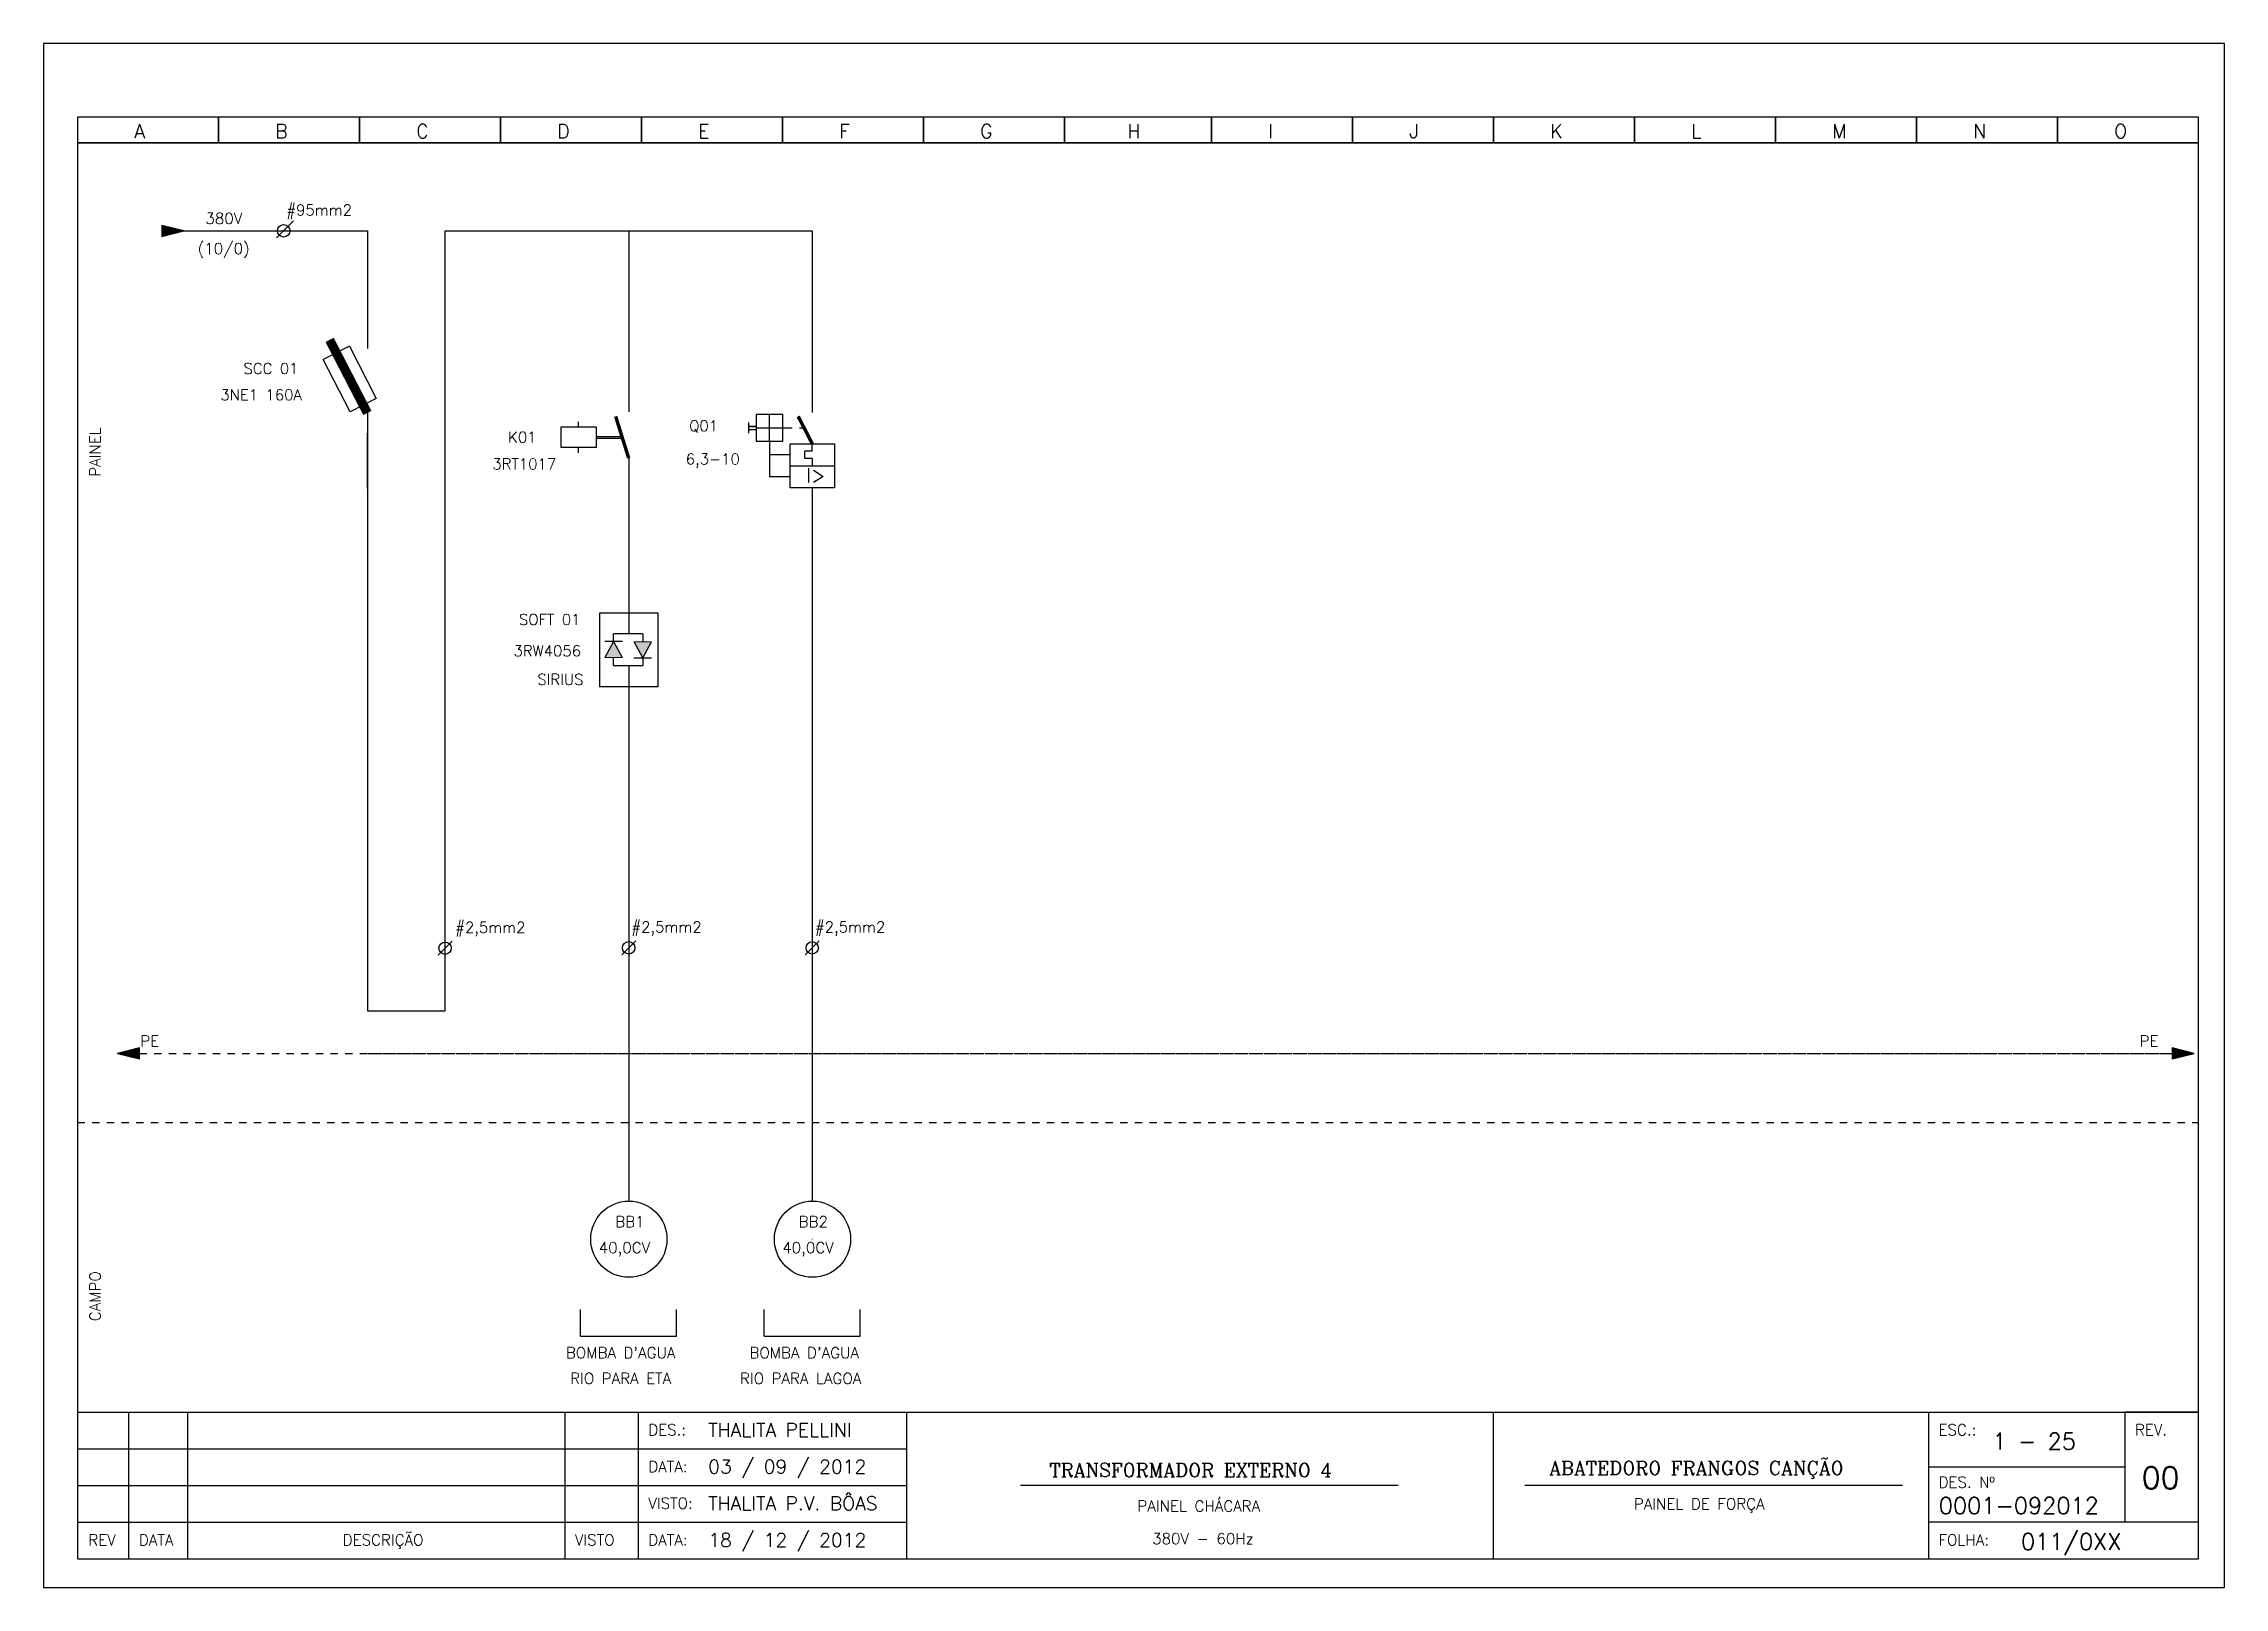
# Model space of a CAD drawing. Header units: millimetres. Extents: x 1974 to 2099, y 1386 to 1555.
# Drawn here: x 1974.11 to 2003.81, y 1428.53 to 1449.56 of the extents above; entities that cross this region are included whole.
import ezdxf

# ---------------------------------------------------------------- set-up
doc = ezdxf.new("R2010")
doc.units = ezdxf.units.MM
for name, pattern in [('DASHDOT2', [0.5, 0.25, -0.125, 0, -0.125]), ('DASHED', [0.75, 0.5, -0.25]), ('HIDDEN2', [0.1875, 0.125, -0.0625])]:
    doc.linetypes.add(name, pattern=pattern)
for name, color, linetype in [('1', 5, 'Continuous'), ('ALIMENTAÇÃO', 6, 'Continuous'), ('CONECTOR_SAK', 2, 'Continuous'), ('DISJUNTOR', 5, 'Continuous'), ('EQUIPAMENTOS', 5, 'Continuous'), ('linhas', 6, 'Continuous'), ('MARGEM', 1, 'Continuous'), ('MOTORES', 5, 'Continuous'), ('PAINEL', 7, 'Continuous'), ('soft', 5, 'Continuous'), ('TERRA', 3, 'DASHED'), ('TEXTO', 4, 'Continuous'), ('TEXTO_2', 5, 'Continuous'), ('TIMBRE', 7, 'Continuous')]:
    doc.layers.add(name, color=color, linetype=linetype)
doc.styles.add('REGUA60', font='romans.shx', dxfattribs={"height": 2})
doc.styles.add('ROMANC', font='romanc.shx', dxfattribs={"height": 0.55})
doc.styles.add('ROMANS', font='romans.shx', dxfattribs={"height": 37})

msp = doc.modelspace()

# ---------------------------------------------------------------- texts
at = {"style": 'ROMANS'}
for s, p in [('ESC.:', (1999.913, 1430.605)), ('REV.', (2002.589, 1430.605)), ('PAINEL CHÁCARA', (1989.003, 1429.567)), ('DES. Nº', (1999.913, 1429.892)), ('PAINEL DE FORÇA', (1995.764, 1429.596)), ('380V - 60Hz', (1989.204, 1429.123)), ('FOLHA:', (1999.913, 1429.105))]:
    msp.add_text(s, height=0.15, dxfattribs=at).set_placement(p)
at = {"layer": 'TEXTO'}
for s, height, style, p in [('A', 0.188, 'ROMANS', (1975.341, 1448.272)), ('B', 0.188, 'ROMANS', (1977.261, 1448.272)), ('C', 0.188, 'ROMANS', (1979.181, 1448.272)), ('D', 0.188, 'ROMANS', (1981.101, 1448.272)), ('E', 0.188, 'ROMANS', (1983.021, 1448.272)), ('F', 0.188, 'ROMANS', (1984.941, 1448.272)), ('G', 0.188, 'ROMANS', (1986.861, 1448.272)), ('H', 0.188, 'ROMANS', (1988.865, 1448.272)), ('I', 0.188, 'ROMANS', (1990.785, 1448.272)), ('J', 0.188, 'ROMANS', (1992.705, 1448.272)), ('K', 0.188, 'ROMANS', (1994.625, 1448.272)), ('L', 0.188, 'ROMANS', (1996.545, 1448.272)), ('M', 0.188, 'ROMANS', (1998.465, 1448.272)), ('N', 0.188, 'ROMANS', (2000.385, 1448.272)), ('O', 0.188, 'ROMANS', (2002.305, 1448.272)), ('#95mm2', 0.148, 'ROMANS', (1977.412, 1447.219)), ('380V', 0.15, 'ROMANS', (1976.31, 1447.103)), ('(10/0)', 0.15, 'ROMANS', (1976.205, 1446.693)), ('SCC 01', 0.148, 'ROMANS', (1976.829, 1445.061)), ('3NE1 160A', 0.148, 'ROMANS', (1976.513, 1444.702)), ('Q01', 0.148, 'ROMANS', (1982.898, 1444.279)), ('K01', 0.148, 'ROMANS', (1980.432, 1444.126)), ('3RT1017', 0.148, 'ROMANS', (1980.217, 1443.761)), ('6,3-10', 0.148, 'ROMANS', (1982.852, 1443.827)), ('SOFT 01', 0.148, 'ROMANS', (1980.58, 1441.642)), ('3RW4056', 0.148, 'ROMANS', (1980.506, 1441.215)), ('SIRIUS', 0.148, 'ROMANS', (1980.831, 1440.826)), ('#2,5mm2', 0.148, 'ROMANS', (1979.711, 1437.449)), ('#2,5mm2', 0.148, 'ROMANS', (1982.111, 1437.455)), ('#2,5mm2', 0.148, 'ROMANS', (1984.611, 1437.455)), ('PE', 0.15, 'ROMANS', (1975.424, 1435.9)), ('PE', 0.15, 'ROMANS', (2002.651, 1435.9)), ('BB1', 0.15, 'REGUA60', (1981.891, 1433.44)), ('BB2', 0.15, 'REGUA60', (1984.39, 1433.44)), ('40,0CV', 0.15, 'REGUA60', (1981.666, 1433.086)), ('40,0CV', 0.15, 'REGUA60', (1984.166, 1433.086)), ("BOMBA D'AGUA", 0.15, 'REGUA60', (1981.219, 1431.655)), ("BOMBA D'AGUA", 0.15, 'REGUA60', (1983.719, 1431.655)), ('RIO PARA ETA', 0.15, 'REGUA60', (1981.277, 1431.305)), ('RIO PARA LAGOA', 0.15, 'REGUA60', (1983.59, 1431.305)), ('THALITA PELLINI', 0.1875, 'ROMANS', (1983.157, 1430.585)), ('03 / 09 / 2012', 0.1875, 'ROMANS', (1983.157, 1430.085)), ('THALITA P.V. BÔAS', 0.1875, 'ROMANS', (1983.157, 1429.585)), ('18 / 12 / 2012', 0.1875, 'ROMANS', (1983.157, 1429.085))]:
    msp.add_text(s, height=height, dxfattribs=dict(at, style=style)).set_placement(p)
at = {"layer": 'TEXTO', "style": 'REGUA60'}
for s, p in [('PAINEL', (1974.882, 1443.66)), ('CAMPO', (1974.882, 1432.159))]:
    msp.add_text(s, height=0.15, rotation=90, dxfattribs=at).set_placement(p)
at = {"layer": 'TEXTO', "color": 150, "style": 'ROMANS'}
for s, height, p in [('DES.:', 0.15, (1982.342, 1430.605)), ('1 - 25', 0.225, (2000.647, 1430.412)), ('DATA:', 0.15, (1982.342, 1430.105)), ('00', 0.3, (2002.68, 1429.878)), ('0001-092012', 0.225, (1999.917, 1429.536)), ('VISTO:', 0.15, (1982.342, 1429.605)), ('REV', 0.15, (1974.716, 1429.105)), ('DATA', 0.15, (1975.404, 1429.105)), ('DESCRIÇÃO', 0.15, (1978.18, 1429.105)), ('VISTO', 0.15, (1981.342, 1429.105)), ('DATA:', 0.15, (1982.342, 1429.105)), ('011/0XX', 0.225, (2001.036, 1429.046))]:
    msp.add_text(s, height=height, dxfattribs=at).set_placement(p)
at = {"layer": 'TEXTO_2'}
for s, height, style, p in [('I>', 0.1927, 'REGUA60', (1984.49, 1443.583)), ('TRANSFORMADOR EXTERNO 4', 0.1875, 'ROMANC', (1987.805, 1430.038)), ('ABATEDORO FRANGOS CANÇÃO', 0.1875, 'ROMANC', (1994.61, 1430.066))]:
    msp.add_text(s, height=height, dxfattribs=dict(at, style=style)).set_placement(p)

# ---------------------------------------------------------------- blocks, each defined once
blk = doc.blocks.new('soft')
at = {"layer": 'soft'}
h = blk.add_hatch(color=7, dxfattribs=at)
h.paths.add_polyline_path([(-0.206, -0.385), (-0.323, -0.602), (-0.088, -0.602)])
h.paths.add_polyline_path([(0.194, -0.609), (0.312, -0.391), (0.077, -0.391)])
for p, q in [((0.403, 0), (-0.397, 0)), ((-0.397, 0), (-0.397, -1)), ((0.403, -1), (0.403, 0)), ((-0.206, -0.385), (-0.323, -0.602)), ((-0.206, -0.385), (-0.088, -0.602)), ((0.194, -0.609), (0.077, -0.391)), ((0.194, -0.609), (0.312, -0.391)), ((-0.397, -1), (0.403, -1))]:
    blk.add_line(p, q, dxfattribs=at)
at = {"layer": 'soft', "color": 7}
for p, q in [((0, 0), (0, -0.282)), ((-0.206, -0.385), (-0.206, -0.282)), ((0.194, -0.282), (-0.206, -0.282)), ((0.194, -0.282), (0.194, -0.391)), ((-0.083, -0.385), (-0.323, -0.385)), ((-0.206, -0.711), (-0.206, -0.602)), ((-0.206, -0.711), (0.194, -0.711)), ((0, -0.711), (0, -1)), ((0.072, -0.609), (0.312, -0.609)), ((0.194, -0.609), (0.194, -0.711))]:
    blk.add_line(p, q, dxfattribs=at)
at = {"layer": 'soft', "lineweight": 20}
for p, q in [((0.312, -0.391), (0.077, -0.391)), ((-0.323, -0.602), (-0.088, -0.602))]:
    blk.add_line(p, q, dxfattribs=at)

# ---------------------------------------------------------------- hatches: boundary and pattern name
at = {"layer": 'EQUIPAMENTOS'}
msp.add_hatch(color=256, dxfattribs=at).paths.add_polyline_path([(1976.015, 1447.009), (1975.715, 1447.084), (1975.715, 1446.934)])
at = {"layer": 'TERRA'}
h = msp.add_hatch(dxfattribs=at)
h.set_pattern_fill('ANSI31', color=256, scale=0.004, angle=180, style=0)
h.set_pattern_definition([(225, (2032.3663817, 1484.42584864), (0.0003535533906, -0.0003535533906), [])])
h.paths.add_polyline_path([(1975.112, 1435.806), (1975.412, 1435.806), (1975.412, 1435.881)])
h.paths.add_polyline_path([(1975.412, 1435.731), (1975.412, 1435.806), (1975.112, 1435.806)])
h = msp.add_hatch(dxfattribs=at)
h.set_pattern_fill('ANSI31', color=256, scale=0.004, style=0)
h.set_pattern_definition([(45, (1946.1419275, 1387.1862611), (-0.0003535533906, 0.0003535533906), [])])
h.paths.add_polyline_path([(2003.396, 1435.806), (2003.096, 1435.806), (2003.096, 1435.731)])
h.paths.add_polyline_path([(2003.096, 1435.881), (2003.096, 1435.806), (2003.396, 1435.806)])

# ---------------------------------------------------------------- linework, layer by layer
for p, q in [((1981.42, 1431.955), (1981.42, 1432.319)), ((1982.727, 1431.955), (1982.727, 1432.319)), ((1983.92, 1431.955), (1983.92, 1432.319)), ((1985.227, 1431.955), (1985.227, 1432.319)), ((1981.42, 1431.955), (1982.727, 1431.955)), ((1983.92, 1431.955), (1985.227, 1431.955)), ((2003.452, 1430.922), (2002.452, 1430.922))]:
    msp.add_line(p, q)
at = {"layer": '1'}
for p, q in [((1983.706, 1444.4), (1983.706, 1444.255)), ((1983.81, 1444.346), (1983.706, 1444.346)), ((1983.706, 1444.346), (1983.81, 1444.346)), ((1984.174, 1444.508), (1983.81, 1444.508)), ((1983.81, 1444.508), (1983.81, 1444.144)), ((1983.81, 1444.326), (1984.174, 1444.326)), ((1983.992, 1444.144), (1983.992, 1444.508)), ((1984.174, 1444.144), (1984.174, 1444.508)), ((1983.706, 1444.305), (1983.81, 1444.305)), ((1983.81, 1444.144), (1984.174, 1444.144))]:
    msp.add_line(p, q, dxfattribs=at)
at = {"layer": 'ALIMENTAÇÃO', "color": 6}
for p, q in [((1978.515, 1447.009), (1978.515, 1445.405)), ((1982.074, 1447.009), (1982.074, 1444.545)), ((1984.574, 1447.009), (1984.574, 1444.535)), ((1978.515, 1444.529), (1978.515, 1436.386)), ((1982.074, 1443.914), (1982.074, 1441.802)), ((1984.574, 1443.509), (1984.574, 1433.796)), ((1982.074, 1441.091), (1982.074, 1437.245)), ((1982.074, 1437.245), (1982.074, 1433.796)), ((1984.574, 1433.28), (1984.574, 1433.276))]:
    msp.add_line(p, q, dxfattribs=at)
at = {"layer": 'ALIMENTAÇÃO'}
for p, q in [((1979.574, 1436.386), (1979.574, 1447.009)), ((1978.515, 1436.386), (1979.574, 1436.386))]:
    msp.add_line(p, q, dxfattribs=at)
at = {"layer": 'CONECTOR_SAK'}
for p, q in [((1977.511, 1447.147), (1977.28, 1446.913)), ((1979.67, 1437.336), (1979.479, 1437.143)), ((1982.17, 1437.342), (1981.979, 1437.149)), ((1984.67, 1437.342), (1984.479, 1437.149))]:
    msp.add_line(p, q, dxfattribs=at)
for centre in [(1977.375, 1447.009), (1979.574, 1437.239), (1982.074, 1437.245), (1984.574, 1437.245)]:
    msp.add_circle(centre, 0.0846, dxfattribs=at)
at = {"layer": 'DISJUNTOR', "linetype": 'HIDDEN2'}
msp.add_line((1984.174, 1444.326), (1984.474, 1444.326), dxfattribs=at)
at = {"layer": 'DISJUNTOR'}
for p, q in [((1983.992, 1444.144), (1983.992, 1443.657)), ((1984.575, 1444.009), (1984.575, 1444.109)), ((1984.274, 1443.957), (1983.992, 1443.957)), ((1984.275, 1443.809), (1984.875, 1443.809)), ((1984.575, 1444.009), (1984.475, 1444.009)), ((1984.475, 1443.909), (1984.475, 1444.009)), ((1984.575, 1443.909), (1984.475, 1443.909)), ((1984.575, 1443.909), (1984.575, 1443.809)), ((1984.274, 1443.657), (1983.992, 1443.657))]:
    msp.add_line(p, q, dxfattribs=at)
for points, const_width in [([(1978.515, 1444.529), (1978.001, 1445.524)], 0.126), ([(1984.575, 1444.109), (1984.382, 1444.483)], 0.0472)]:
    msp.add_lwpolyline(points, dxfattribs=dict(at, const_width=const_width))
msp.add_lwpolyline([(1984.275, 1444.109), (1984.875, 1444.109), (1984.875, 1443.509), (1984.275, 1443.509)], close=True, dxfattribs=at)
at = {"layer": 'EQUIPAMENTOS'}
for p, q in [((1976.015, 1447.009), (1978.515, 1447.009)), ((1979.574, 1447.009), (1984.574, 1447.009)), ((1978.27, 1445.438), (1977.914, 1445.255)), ((1978.28, 1444.543), (1977.914, 1445.255)), ((1978.27, 1445.438), (1978.636, 1444.726)), ((1978.636, 1444.726), (1978.28, 1444.543)), ((1981.392, 1444.338), (1981.392, 1444.409)), ((1981.392, 1443.988), (1981.392, 1444.059)), ((1981.63, 1444.208), (1981.982, 1444.208)), ((1981.63, 1444.188), (1981.989, 1444.188))]:
    msp.add_line(p, q, dxfattribs=at)
msp.add_lwpolyline([(1975.715, 1446.934), (1976.015, 1447.009), (1975.715, 1447.084), (1975.715, 1446.934)], dxfattribs=at)
msp.add_lwpolyline([(1981.154, 1444.059), (1981.154, 1444.338), (1981.63, 1444.338), (1981.63, 1444.059)], close=True, dxfattribs=at)
at = {"layer": 'EQUIPAMENTOS', "const_width": 0.0472}
msp.add_lwpolyline([(1982.074, 1443.914), (1981.897, 1444.482)], dxfattribs=at)
at = {"layer": 'linhas', "color": 6}
msp.add_line((1978.515, 1443.507), (1978.515, 1444.254), dxfattribs=at)
at = {"layer": 'MARGEM', "color": 7}
msp.add_lwpolyline([(1974.106, 1428.534), (2003.806, 1428.534), (2003.806, 1449.559), (1974.106, 1449.559)], close=True, dxfattribs=at)
at = {"layer": 'MOTORES'}
for centre in [(1982.077, 1433.276), (1984.577, 1433.276)]:
    msp.add_circle(centre, 0.519, dxfattribs=at)
at = {"layer": 'PAINEL', "color": 12, "linetype": 'HIDDEN2', "ltscale": 0.005}
msp.add_line((1974.568, 1434.866), (2003.452, 1434.866), dxfattribs=at)
at = {"layer": 'TERRA', "linetype": 'DASHDOT2', "ltscale": 0.0025}
for p, q in [((1975.412, 1435.806), (2003.096, 1435.806)), ((1975.412, 1435.806), (2003.096, 1435.806)), ((1978.523, 1435.806), (2003.396, 1435.806))]:
    msp.add_line(p, q, dxfattribs=at)
at = {"layer": 'TERRA'}
for points in [[(1975.412, 1435.881), (1975.112, 1435.806), (1975.412, 1435.731), (1975.412, 1435.881)], [(1975.412, 1435.881), (1975.112, 1435.806), (1975.412, 1435.731), (1975.412, 1435.881)], [(2003.096, 1435.731), (2003.396, 1435.806), (2003.096, 1435.881), (2003.096, 1435.731)], [(2003.096, 1435.731), (2003.396, 1435.806), (2003.096, 1435.881), (2003.096, 1435.731)]]:
    msp.add_lwpolyline(points, dxfattribs=at)
at = {"layer": 'TIMBRE', "color": 12}
msp.add_line((2003.452, 1448.559), (1974.568, 1448.559), dxfattribs=at)
at = {"layer": 'TIMBRE'}
for p, q in [((1974.568, 1430.922), (2003.452, 1430.922)), ((1975.268, 1428.922), (1975.268, 1430.922)), ((1976.068, 1428.922), (1976.068, 1430.922)), ((1981.206, 1430.922), (1981.206, 1428.922)), ((1982.206, 1428.922), (1982.206, 1430.922)), ((1985.859, 1430.922), (1985.859, 1428.922)), ((1993.849, 1430.922), (1993.849, 1428.922)), ((1999.777, 1430.922), (1999.777, 1428.922)), ((2002.452, 1430.922), (2002.452, 1429.422)), ((1974.568, 1430.422), (1985.859, 1430.422)), ((2002.452, 1430.172), (1999.777, 1430.172)), ((1974.568, 1429.922), (1985.859, 1429.922)), ((1992.553, 1429.922), (1987.409, 1429.922)), ((1999.424, 1429.922), (1994.28, 1429.922)), ((1974.568, 1429.422), (1985.859, 1429.422)), ((2003.452, 1429.422), (1999.777, 1429.422))]:
    msp.add_line(p, q, dxfattribs=at)
at = {"layer": 'TIMBRE', "color": 12}
for points in [[(1974.568, 1448.209), (1976.488, 1448.209), (1976.488, 1448.559), (1974.568, 1448.559)], [(1976.488, 1448.209), (1978.408, 1448.209), (1978.408, 1448.559), (1976.488, 1448.559)], [(1978.408, 1448.209), (1980.328, 1448.209), (1980.328, 1448.559), (1978.408, 1448.559)], [(1980.328, 1448.209), (1982.248, 1448.209), (1982.248, 1448.559), (1980.328, 1448.559)], [(1982.248, 1448.209), (1984.168, 1448.209), (1984.168, 1448.559), (1982.248, 1448.559)], [(1984.168, 1448.209), (1986.088, 1448.209), (1986.088, 1448.559), (1984.168, 1448.559)], [(1986.088, 1448.209), (1988.008, 1448.209), (1988.008, 1448.559), (1986.088, 1448.559)], [(1988.008, 1448.209), (1990.012, 1448.209), (1990.012, 1448.559), (1988.008, 1448.559)], [(1990.012, 1448.209), (1991.932, 1448.209), (1991.932, 1448.559), (1990.012, 1448.559)], [(1991.932, 1448.209), (1993.852, 1448.209), (1993.852, 1448.559), (1991.932, 1448.559)], [(1993.852, 1448.209), (1995.772, 1448.209), (1995.772, 1448.559), (1993.852, 1448.559)], [(1995.772, 1448.209), (1997.692, 1448.209), (1997.692, 1448.559), (1995.772, 1448.559)], [(1997.692, 1448.209), (1999.612, 1448.209), (1999.612, 1448.559), (1997.692, 1448.559)], [(1999.612, 1448.209), (2001.532, 1448.209), (2001.532, 1448.559), (1999.612, 1448.559)], [(2001.532, 1448.209), (2003.452, 1448.209), (2003.452, 1448.559), (2001.532, 1448.559)], [(1974.568, 1428.922), (2003.452, 1428.922), (2003.452, 1448.209), (1974.568, 1448.209)]]:
    msp.add_lwpolyline(points, close=True, dxfattribs=at)

# ---------------------------------------------------------------- block references
at = {"layer": 'soft'}
msp.add_blockref('soft', (1982.074, 1441.802), dxfattribs=at)

msp.set_redraw_order([(e.dxf.handle, doc.entitydb.next_handle()) for e in msp.query("TEXT MTEXT ATTDEF DIMENSION ARC_DIMENSION")])  # texts and dimensions are drawn at this point

doc.saveas('drawing.dxf')
